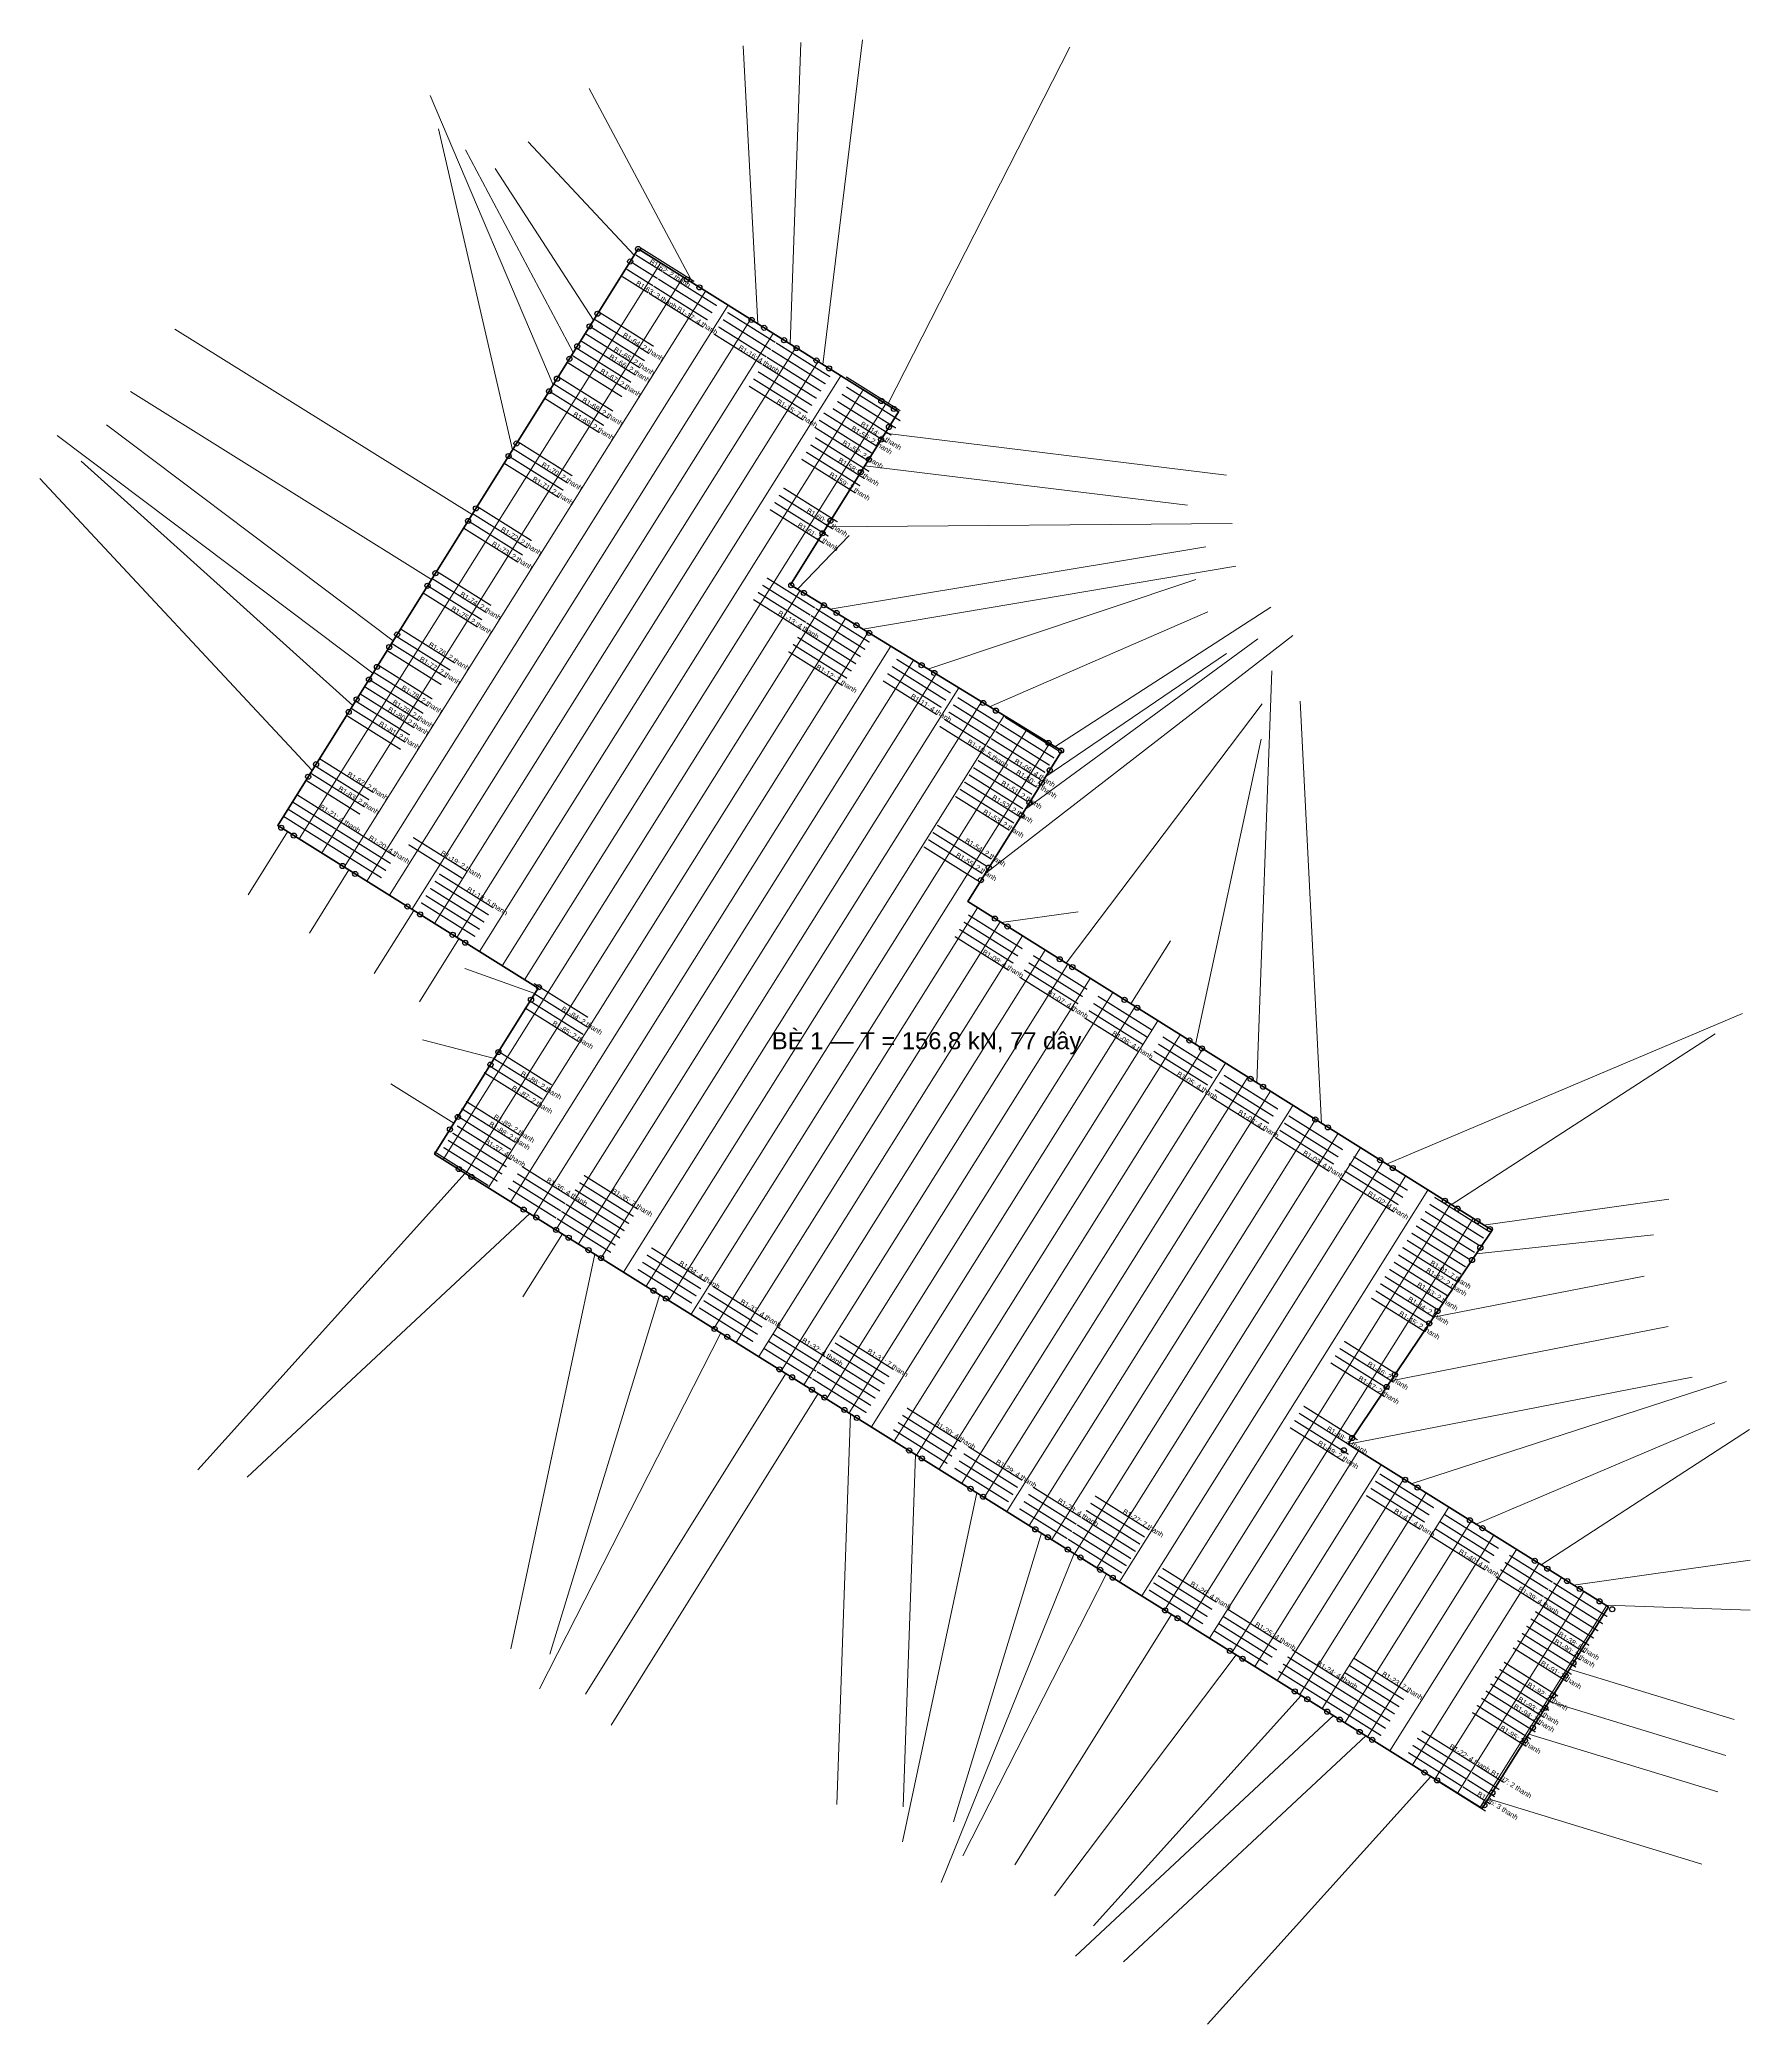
# Model space of a CAD drawing. Header units: metres. Extents: x 496695 to 497501, y 2343757 to 2344224.
# Drawn here: x 496695.3 to 497097.9, y 2343756.5 to 2344223.6 of the extents above; entities that cross this region are included whole.
import ezdxf

# ---------------------------------------------------------------- set-up
doc = ezdxf.new("R2010")
doc.units = ezdxf.units.M
for name, color, linetype, lineweight in [('BE_PIN', 7, 'Continuous', 50), ('BICH_NEO', 1, 'Continuous', 25), ('DAY_NEO', 5, 'Continuous', 0), ('GIA_CUONG_40x60', 1, 'Continuous', 70), ('KHUNG_C52', 8, 'Continuous', 0)]:
    doc.layers.add(name, color=color, linetype=linetype, lineweight=lineweight)
doc.styles.add('VN', font='arial.ttf')

msp = doc.modelspace()

# ---------------------------------------------------------------- linework, layer by layer
at = {"layer": 'BE_PIN'}
msp.add_lwpolyline([(497003.26, 2343893.08), (497037.13, 2343943.42), (496913.73, 2344020.81), (496935.86, 2344056.23), (496872.01, 2344095.37), (496897.45, 2344136.07), (496836.15, 2344174.38), (496751.36, 2344038.69), (496812.66, 2344000.38), (496788.28, 2343961.37), (497034.85, 2343807.3), (497064.53, 2343854.79)], close=True, dxfattribs=at)
at = {"layer": 'BICH_NEO'}
for centre in [(496836.16, 2344174.39), (496834.3, 2344171.43), (496847.62, 2344167.21), (496850.58, 2344165.35), (496824.76, 2344156.17), (496826.62, 2344159.13), (496862.88, 2344157.68), (496865.84, 2344155.82), (496821.85, 2344151.49), (496870.51, 2344152.91), (496873.47, 2344151.05), (496819.99, 2344148.53), (496878.15, 2344148.14), (496881.11, 2344146.28), (496815.22, 2344140.9), (496817.08, 2344143.86), (496893.41, 2344138.6), (496896.37, 2344136.74), (496895.2, 2344132.48), (496807.54, 2344128.6), (496893.34, 2344129.52), (496805.68, 2344125.64), (496890.44, 2344124.84), (496888.58, 2344121.88), (496798.01, 2344113.33), (496796.15, 2344110.37), (496881.43, 2344110.43), (496879.57, 2344107.47), (496786.61, 2344095.11), (496788.47, 2344098.07), (496872.21, 2344095.24), (496875.19, 2344093.42), (496879.89, 2344090.53), (496882.87, 2344088.71), (496887.56, 2344085.83), (496777.6, 2344080.69), (496779.46, 2344083.65), (496890.54, 2344084.01), (496774.69, 2344076.02), (496902.9, 2344076.42), (496772.83, 2344073.06), (496905.88, 2344074.6), (496769.92, 2344068.38), (496917.4, 2344067.54), (496768.06, 2344065.42), (496920.38, 2344065.72), (496932.74, 2344058.13), (496760.38, 2344053.12), (496935.72, 2344056.31), (496758.52, 2344050.16), (496931.17, 2344048.73), (496933.03, 2344051.69), (496928.26, 2344044.05), (496752.19, 2344038.17), (496926.4, 2344041.09), (496755.15, 2344036.31), (496766.61, 2344029.16), (496918.72, 2344028.79), (496769.57, 2344027.3), (496916.86, 2344025.83), (496781.88, 2344019.63), (496784.84, 2344017.77), (496920.15, 2344016.78), (496923.11, 2344014.92), (496792.52, 2344012.97), (496795.48, 2344011.11), (496935.4, 2344007.22), (496938.36, 2344005.36), (496812.82, 2344000.64), (496810.96, 2343997.68), (496950.65, 2343997.65), (496953.61, 2343995.79), (496965.9, 2343988.09), (496801.42, 2343982.41), (496803.28, 2343985.37), (496968.86, 2343986.23), (496980.3, 2343979.06), (496983.26, 2343977.2), (496793.75, 2343970.11), (496995.55, 2343969.49), (496791.89, 2343967.15), (496998.51, 2343967.63), (497010.8, 2343959.93), (496793.97, 2343957.83), (496796.93, 2343955.97), (497013.76, 2343958.07), (497026.05, 2343950.37), (496809.23, 2343948.29), (496812.19, 2343946.43), (497029.01, 2343948.51), (497033.68, 2343945.58), (496816.86, 2343943.52), (496819.82, 2343941.66), (497036.64, 2343943.72), (496824.5, 2343938.75), (496827.46, 2343936.89), (497032.42, 2343936.43), (497034.38, 2343939.33), (496839.76, 2343929.21), (496842.72, 2343927.35), (497022.37, 2343921.5), (497024.33, 2343924.4), (496854.18, 2343920.2), (496857.14, 2343918.34), (496869.44, 2343910.67), (496872.4, 2343908.81), (497014.29, 2343909.46), (496877.07, 2343905.9), (496880.03, 2343904.04), (497012.33, 2343906.56), (496884.71, 2343901.13), (496887.67, 2343899.27), (497004.24, 2343894.53), (496899.97, 2343891.59), (496902.93, 2343889.73), (497002.28, 2343891.63), (497016.66, 2343884.71), (496914.39, 2343882.58), (496917.35, 2343880.72), (497019.62, 2343882.85), (497031.93, 2343875.17), (496929.65, 2343873.04), (496932.61, 2343871.18), (497034.89, 2343873.31), (496937.29, 2343868.27), (496940.25, 2343866.41), (497047.19, 2343865.63), (496944.92, 2343863.5), (496947.88, 2343861.64), (497050.15, 2343863.77), (497054.83, 2343860.86), (497057.79, 2343859), (497062.46, 2343856.09), (496960.18, 2343853.96), (496963.14, 2343852.1), (497065.42, 2343854.23), (496975.45, 2343844.43), (496978.41, 2343842.57), (497054.43, 2343838.64), (497056.29, 2343841.6), (496990.71, 2343834.89), (496993.67, 2343833.03), (497051.52, 2343833.96), (496998.35, 2343830.12), (497001.31, 2343828.26), (497049.66, 2343831), (497005.98, 2343825.35), (497008.94, 2343823.49), (497044.89, 2343823.37), (497046.75, 2343826.33), (497021.24, 2343815.81), (497024.2, 2343813.95), (497037.21, 2343811.07), (497035.35, 2343808.11)]:
    msp.add_circle(centre, 0.6, dxfattribs=at)
at = {"layer": 'DAY_NEO'}
for p, q in [((496864.36, 2344156.75), (496860.92, 2344222.16)), ((496871.99, 2344151.98), (496874.49, 2344222.94)), ((496879.63, 2344147.21), (496889, 2344223.64)), ((496894.89, 2344137.67), (496937.79, 2344221.87)), ((496849.1, 2344166.28), (496824.67, 2344212.18)), ((496816.15, 2344142.38), (496787.23, 2344210.49)), ((496806.61, 2344127.12), (496789.17, 2344202.63)), ((496820.92, 2344150.01), (496795.58, 2344197.7)), ((496835.23, 2344172.91), (496810.33, 2344199.6)), ((496825.69, 2344157.65), (496802.54, 2344193.29)), ((496797.08, 2344111.85), (496727.1, 2344155.54)), ((496787.54, 2344096.59), (496716.72, 2344140.83)), ((496778.53, 2344082.17), (496711.04, 2344133.01)), ((496773.76, 2344074.54), (496699.48, 2344130.5)), ((496894.27, 2344131), (496974.67, 2344121.13)), ((496768.99, 2344066.9), (496705.1, 2344124.47)), ((496889.51, 2344123.36), (496965.44, 2344114.05)), ((496759.45, 2344051.64), (496695.33, 2344120.38)), ((496880.5, 2344108.95), (496976, 2344109.74)), ((496873.7, 2344094.33), (496885.86, 2344106.91)), ((496881.38, 2344089.62), (496969.75, 2344104.31)), ((496889.05, 2344084.92), (496976.85, 2344099.69)), ((496904.39, 2344075.51), (496967.46, 2344096.59)), ((496934.23, 2344057.22), (496985.07, 2344090.06)), ((496918.89, 2344066.63), (496970.24, 2344088.97)), ((496917.79, 2344027.31), (496990.22, 2344083.43)), ((496927.33, 2344042.57), (496982.01, 2344082.6)), ((496932.1, 2344050.21), (496974.66, 2344079.16)), ((496981.78, 2343978.13), (496985.35, 2344075.06)), ((496936.88, 2344006.29), (496983.04, 2344067.3)), ((496997.03, 2343968.56), (496991.98, 2344067.93)), ((496967.38, 2343987.16), (496982.8, 2344059.02)), ((496753.67, 2344037.24), (496744.4, 2344022.4)), ((496768.09, 2344028.23), (496758.82, 2344013.39)), ((496783.36, 2344018.7), (496774.08, 2344003.85)), ((496921.63, 2344015.85), (496939.71, 2344018.36)), ((496794, 2344012.04), (496784.73, 2343997.2)), ((496952.13, 2343996.72), (496961.43, 2344011.55)), ((496811.89, 2343999.16), (496795.4, 2344005)), ((497012.28, 2343959), (497096.1, 2343994.42)), ((496802.35, 2343983.89), (496785.41, 2343988.27)), ((497027.53, 2343949.44), (497089.67, 2343989.62)), ((496792.82, 2343968.63), (496777.97, 2343977.9)), ((496795.45, 2343956.9), (496732.53, 2343887.07)), ((497035.16, 2343944.65), (497078.74, 2343950.72)), ((496810.71, 2343947.36), (496744.17, 2343885.29)), ((496818.34, 2343942.59), (496809.07, 2343927.75)), ((497033.4, 2343937.88), (497075.16, 2343942.32)), ((496825.98, 2343937.82), (496806.2, 2343844.9)), ((497023.35, 2343922.95), (497072.91, 2343932.64)), ((496841.24, 2343928.28), (496815.38, 2343843.64)), ((496855.66, 2343919.27), (496812.96, 2343835.53)), ((497013.31, 2343908.01), (497078.58, 2343920.75)), ((496870.92, 2343909.74), (496823.79, 2343834.24)), ((497003.26, 2343893.08), (497084.23, 2343908.88)), ((497018.14, 2343883.78), (497092.33, 2343907.87)), ((496878.55, 2343904.97), (496829.81, 2343826.94)), ((496886.19, 2343900.2), (496882.95, 2343808.26)), ((497033.41, 2343874.24), (497089.56, 2343898.08)), ((497048.67, 2343864.7), (497097.74, 2343896.54)), ((496901.45, 2343890.66), (496898.57, 2343807.71)), ((496915.87, 2343881.65), (496898.38, 2343799.49)), ((496931.13, 2343872.11), (496910.38, 2343804.21)), ((496938.77, 2343867.34), (496907.46, 2343789.93)), ((497056.31, 2343859.93), (497097.9, 2343865.78)), ((496946.4, 2343862.57), (496912.56, 2343796.2)), ((496961.66, 2343853.03), (496924.84, 2343794.09)), ((497063.94, 2343855.16), (497097.92, 2343853.98)), ((496976.93, 2343843.5), (496934.2, 2343786.8)), ((497055.36, 2343840.12), (497094.09, 2343828.27)), ((496992.19, 2343833.96), (496943.35, 2343779.7)), ((496999.83, 2343829.19), (496939.11, 2343772.6)), ((497050.59, 2343832.48), (497092.19, 2343819.77)), ((497007.46, 2343824.42), (496950.4, 2343771.24)), ((497045.82, 2343824.85), (497090.29, 2343811.26)), ((497022.72, 2343814.88), (496970.2, 2343756.54)), ((497036.28, 2343809.59), (497086.48, 2343794.22))]:
    msp.add_line(p, q, dxfattribs=at)
at = {"layer": 'GIA_CUONG_40x60', "const_width": 0.3}
for points in [[(496849.38, 2344166.72), (496836.67, 2344174.69)], [(496839.66, 2344165.73), (496833.49, 2344169.61)], [(496840.73, 2344167.42), (496834.55, 2344171.3)], [(496841.79, 2344169.12), (496835.61, 2344172.99)], [(496838.6, 2344164.03), (496832.42, 2344167.91)], [(496852.54, 2344157.65), (496839.83, 2344165.62)], [(496853.6, 2344159.35), (496840.9, 2344167.32)], [(496854.67, 2344161.04), (496841.96, 2344169.01)], [(496851.48, 2344155.96), (496838.77, 2344163.93)], [(496837.69, 2344148.08), (496824.98, 2344156.05)], [(496838.75, 2344149.77), (496826.05, 2344157.75)], [(496839.82, 2344151.47), (496827.11, 2344159.44)], [(496866.34, 2344148.99), (496855.07, 2344156.06)], [(496867.41, 2344150.69), (496856.14, 2344157.76)], [(496868.47, 2344152.38), (496857.2, 2344159.45)], [(496834.5, 2344143), (496821.79, 2344150.97)], [(496835.56, 2344144.69), (496822.86, 2344152.66)], [(496836.63, 2344146.39), (496823.92, 2344154.36)], [(496865.28, 2344147.3), (496854.01, 2344154.37)], [(496880.28, 2344142.61), (496867.58, 2344150.58)], [(496881.34, 2344144.3), (496868.64, 2344152.28)], [(496832.38, 2344139.61), (496819.67, 2344147.58)], [(496833.44, 2344141.3), (496820.73, 2344149.27)], [(496878.16, 2344139.22), (496865.45, 2344147.19)], [(496879.22, 2344140.92), (496866.51, 2344148.89)], [(496829.19, 2344134.53), (496816.48, 2344142.5)], [(496830.25, 2344136.22), (496817.54, 2344144.19)], [(496874.97, 2344134.14), (496862.26, 2344142.11)], [(496876.03, 2344135.83), (496863.32, 2344143.8)], [(496877.09, 2344137.53), (496864.39, 2344145.5)], [(496897.86, 2344136.31), (496885.15, 2344144.28)], [(496897.89, 2344133.93), (496885.18, 2344141.9)], [(496827.06, 2344131.14), (496814.35, 2344139.11)], [(496828.12, 2344132.83), (496815.42, 2344140.8)], [(496894.7, 2344128.84), (496881.99, 2344136.82)], [(496895.76, 2344130.54), (496883.06, 2344138.51)], [(496896.83, 2344132.23), (496884.12, 2344140.2)], [(496890.42, 2344124.45), (496877.71, 2344132.42)], [(496891.48, 2344126.14), (496878.77, 2344134.11)], [(496892.54, 2344127.84), (496879.84, 2344135.81)], [(496819.62, 2344119.28), (496806.92, 2344127.25)], [(496820.68, 2344120.97), (496807.98, 2344128.94)], [(496889.47, 2344120.32), (496876.76, 2344128.29)], [(496890.53, 2344122.01), (496877.83, 2344129.99)], [(496817.5, 2344115.89), (496804.79, 2344123.86)], [(496818.56, 2344117.58), (496805.85, 2344125.55)], [(496887.34, 2344116.93), (496874.64, 2344124.9)], [(496888.41, 2344118.63), (496875.7, 2344126.6)], [(496883.09, 2344110.15), (496870.39, 2344118.13)], [(496811.12, 2344105.72), (496798.41, 2344113.7)], [(496880.97, 2344106.77), (496868.26, 2344114.74)], [(496882.03, 2344108.46), (496869.32, 2344116.43)], [(496807.93, 2344100.64), (496795.22, 2344108.61)], [(496808.99, 2344102.34), (496796.29, 2344110.31)], [(496810.06, 2344104.03), (496797.35, 2344112)], [(496879.91, 2344105.07), (496867.2, 2344113.04)], [(496799.43, 2344087.09), (496786.72, 2344095.06)], [(496800.49, 2344088.78), (496787.78, 2344096.75)], [(496801.55, 2344090.48), (496788.85, 2344098.45)], [(496876.7, 2344088.19), (496865.43, 2344095.26)], [(496877.77, 2344089.89), (496866.49, 2344096.96)], [(496798.37, 2344085.39), (496785.66, 2344093.36)], [(496874.58, 2344084.8), (496863.31, 2344091.87)], [(496875.64, 2344086.5), (496864.37, 2344093.57)], [(496888.52, 2344078.42), (496875.81, 2344086.39)], [(496889.58, 2344080.12), (496876.87, 2344088.09)], [(496890.64, 2344081.81), (496877.94, 2344089.78)], [(496790.93, 2344073.53), (496778.22, 2344081.5)], [(496791.99, 2344075.23), (496779.28, 2344083.2)], [(496793.05, 2344076.92), (496780.35, 2344084.89)], [(496885.33, 2344073.34), (496872.62, 2344081.31)], [(496886.39, 2344075.03), (496873.69, 2344083)], [(496887.45, 2344076.73), (496874.75, 2344084.7)], [(496787.74, 2344068.45), (496775.03, 2344076.42)], [(496789.86, 2344071.84), (496777.16, 2344079.81)], [(496884.27, 2344071.64), (496871.56, 2344079.61)], [(496908.63, 2344068.16), (496895.93, 2344076.13)], [(496909.7, 2344069.86), (496896.99, 2344077.83)], [(496784.55, 2344063.37), (496771.84, 2344071.34)], [(496785.61, 2344065.06), (496772.91, 2344073.03)], [(496786.68, 2344066.76), (496773.97, 2344074.73)], [(496906.51, 2344064.77), (496893.8, 2344072.75)], [(496907.57, 2344066.47), (496894.86, 2344074.44)], [(496782.42, 2344059.98), (496769.72, 2344067.95)], [(496783.49, 2344061.67), (496770.78, 2344069.64)], [(496920.15, 2344060.94), (496910.33, 2344067.1)], [(496921.21, 2344062.63), (496911.39, 2344068.79)], [(496780.3, 2344056.59), (496767.59, 2344064.56)], [(496781.36, 2344058.29), (496768.65, 2344066.26)], [(496919.85, 2344054.04), (496907.14, 2344062.02)], [(496918.02, 2344057.55), (496908.2, 2344063.71)], [(496919.09, 2344059.25), (496909.27, 2344065.4)], [(496934.09, 2344054.56), (496921.38, 2344062.53)], [(496935.23, 2344056.2), (496922.53, 2344064.17)], [(496930.9, 2344049.47), (496918.19, 2344057.45)], [(496931.96, 2344051.17), (496919.26, 2344059.14)], [(496933.02, 2344052.86), (496920.32, 2344060.83)], [(496772.86, 2344044.73), (496760.15, 2344052.7)], [(496773.92, 2344046.43), (496761.21, 2344054.4)], [(496928.86, 2344046.03), (496916.15, 2344054)], [(496929.92, 2344047.73), (496920.02, 2344053.94)], [(496770.73, 2344041.34), (496758.03, 2344049.31)], [(496771.8, 2344043.04), (496759.09, 2344051.01)], [(496925.67, 2344040.95), (496912.96, 2344048.92)], [(496926.73, 2344042.64), (496914.03, 2344050.62)], [(496927.8, 2344044.34), (496915.09, 2344052.31)], [(496765.03, 2344037.84), (496754.92, 2344044.18)], [(496766.09, 2344039.53), (496755.99, 2344045.87)], [(496923.54, 2344037.56), (496910.84, 2344045.53)], [(496924.61, 2344039.26), (496911.9, 2344047.23)], [(496762.9, 2344034.45), (496752.8, 2344040.79)], [(496763.97, 2344036.14), (496753.86, 2344042.48)], [(496778.97, 2344031.46), (496766.26, 2344039.43)], [(496919.29, 2344030.78), (496906.59, 2344038.76)], [(496775.78, 2344026.37), (496763.07, 2344034.34)], [(496776.84, 2344028.07), (496764.13, 2344036.04)], [(496777.9, 2344029.76), (496765.2, 2344037.73)], [(496794.86, 2344026.21), (496782.15, 2344034.18)], [(496795.92, 2344027.9), (496783.21, 2344035.87)], [(496917.17, 2344027.4), (496904.46, 2344035.37)], [(496918.23, 2344029.09), (496905.52, 2344037.06)], [(496916.1, 2344025.7), (496903.4, 2344033.67)], [(496801.01, 2344017.63), (496788.31, 2344025.6)], [(496802.08, 2344019.32), (496789.37, 2344027.29)], [(496797.83, 2344012.54), (496785.12, 2344020.51)], [(496798.89, 2344014.24), (496786.18, 2344022.21)], [(496799.95, 2344015.93), (496787.24, 2344023.9)], [(496925.54, 2344007.98), (496912.84, 2344015.95)], [(496926.61, 2344009.67), (496913.9, 2344017.64)], [(496923.42, 2344004.59), (496910.71, 2344012.56)], [(496924.48, 2344006.28), (496911.77, 2344014.25)], [(496940.79, 2343998.41), (496928.08, 2344006.38)], [(496941.85, 2344000.11), (496929.15, 2344008.08)], [(496824.38, 2343993.53), (496811.67, 2344001.5)], [(496938.67, 2343995.02), (496925.96, 2344002.99)], [(496939.73, 2343996.72), (496927.02, 2344004.69)], [(496823.25, 2343989.51), (496810.54, 2343997.49)], [(496824.31, 2343991.21), (496811.6, 2343999.18)], [(496956.04, 2343988.84), (496943.34, 2343996.81)], [(496957.11, 2343990.54), (496944.4, 2343998.51)], [(496822.18, 2343987.82), (496809.48, 2343995.79)], [(496953.92, 2343985.46), (496941.21, 2343993.43)], [(496954.98, 2343987.15), (496942.27, 2343995.12)], [(496971.29, 2343979.28), (496958.58, 2343987.25)], [(496972.35, 2343980.97), (496959.65, 2343988.94)], [(496814.74, 2343975.96), (496802.04, 2343983.93)], [(496815.81, 2343977.65), (496803.1, 2343985.63)], [(496969.16, 2343975.89), (496956.46, 2343983.86)], [(496970.23, 2343977.59), (496957.52, 2343985.56)], [(496812.62, 2343972.57), (496799.91, 2343980.54)], [(496813.68, 2343974.27), (496800.97, 2343982.24)], [(496985.69, 2343970.25), (496972.98, 2343978.22)], [(496986.75, 2343971.94), (496974.04, 2343979.91)], [(496808.37, 2343965.79), (496795.66, 2343973.77)], [(496983.56, 2343966.86), (496970.86, 2343974.83)], [(496984.63, 2343968.55), (496971.92, 2343976.52)], [(496806.24, 2343962.41), (496793.53, 2343970.38)], [(496807.3, 2343964.1), (496794.6, 2343972.07)], [(497000.94, 2343960.68), (496988.23, 2343968.65)], [(497002, 2343962.37), (496989.3, 2343970.34)], [(496804.14, 2343956.64), (496791.43, 2343964.61)], [(496805.2, 2343958.34), (496792.5, 2343966.31)], [(496806.27, 2343960.03), (496793.56, 2343968)], [(496998.81, 2343957.29), (496986.11, 2343965.26)], [(496999.88, 2343958.99), (496987.17, 2343966.96)], [(496800.93, 2343953.93), (496788.22, 2343961.91)], [(496803.08, 2343954.95), (496790.37, 2343962.92)], [(497016.19, 2343951.12), (497003.48, 2343959.09)], [(497017.25, 2343952.81), (497004.54, 2343960.78)], [(496817.95, 2343947.98), (496806.68, 2343955.05)], [(496819.01, 2343949.67), (496807.74, 2343956.74)], [(496820.07, 2343951.37), (496808.81, 2343958.44)], [(496835.08, 2343946.68), (496822.37, 2343954.65)], [(496836.14, 2343948.37), (496823.43, 2343956.35)], [(497014.06, 2343947.73), (497001.35, 2343955.7)], [(497015.12, 2343949.42), (497002.42, 2343957.39)], [(496816.88, 2343946.29), (496805.62, 2343953.35)], [(496832.95, 2343943.29), (496820.24, 2343951.26)], [(496834.01, 2343944.99), (496821.31, 2343952.96)], [(497036.31, 2343943.22), (497023.6, 2343951.19)], [(496829.76, 2343938.21), (496817.05, 2343946.18)], [(496830.82, 2343939.9), (496818.12, 2343947.87)], [(496831.89, 2343941.6), (496819.18, 2343949.57)], [(497033.03, 2343938.19), (497020.33, 2343946.16)], [(497034.1, 2343939.88), (497021.39, 2343947.85)], [(497035.16, 2343941.57), (497022.45, 2343949.55)], [(497029.85, 2343933.1), (497017.14, 2343941.07)], [(497030.91, 2343934.8), (497018.2, 2343942.77)], [(497031.97, 2343936.49), (497019.27, 2343944.46)], [(496849.88, 2343927.95), (496837.18, 2343935.92)], [(496850.95, 2343929.64), (496838.24, 2343937.61)], [(496852.01, 2343931.33), (496839.3, 2343939.31)], [(497026.74, 2343927.97), (497014.04, 2343935.94)], [(497027.81, 2343929.66), (497015.1, 2343937.63)], [(497028.78, 2343931.41), (497016.08, 2343939.38)], [(496848.82, 2343926.25), (496836.11, 2343934.22)], [(497024.62, 2343924.58), (497011.91, 2343932.55)], [(497025.68, 2343926.27), (497012.97, 2343934.24)], [(496864.29, 2343918.91), (496851.58, 2343926.88)], [(496865.35, 2343920.61), (496852.64, 2343928.58)], [(496866.41, 2343922.3), (496853.71, 2343930.27)], [(497021.43, 2343919.5), (497008.72, 2343927.47)], [(497022.49, 2343921.19), (497009.78, 2343929.16)], [(497023.55, 2343922.88), (497010.85, 2343930.86)], [(496863.23, 2343917.22), (496850.52, 2343925.19)], [(496878.09, 2343910.25), (496866.82, 2343917.32)], [(496879.15, 2343911.95), (496867.88, 2343919.02)], [(496880.22, 2343913.64), (496868.95, 2343920.71)], [(496896.28, 2343910.65), (496883.57, 2343918.62)], [(497015.05, 2343909.33), (497002.35, 2343917.3)], [(496877.03, 2343908.56), (496865.76, 2343915.63)], [(496893.09, 2343905.56), (496880.39, 2343913.53)], [(496894.16, 2343907.26), (496881.45, 2343915.23)], [(496895.22, 2343908.95), (496882.51, 2343916.92)], [(497012.93, 2343905.94), (497000.22, 2343913.91)], [(497013.99, 2343907.64), (497001.28, 2343915.61)], [(496889.9, 2343900.48), (496877.2, 2343908.45)], [(496890.97, 2343902.18), (496878.26, 2343910.15)], [(496892.03, 2343903.87), (496879.32, 2343911.84)], [(497011.86, 2343904.25), (496999.16, 2343912.22)], [(496911.09, 2343891.91), (496898.38, 2343899.88)], [(496912.15, 2343893.61), (496899.45, 2343901.58)], [(497003.36, 2343890.69), (496990.65, 2343898.66)], [(497004.42, 2343892.39), (496991.72, 2343900.36)], [(497005.49, 2343894.08), (496992.78, 2343902.05)], [(496908.96, 2343888.52), (496896.26, 2343896.5)], [(496910.03, 2343890.22), (496897.32, 2343898.19)], [(497002.3, 2343889), (496989.59, 2343896.97)], [(496924.43, 2343881.18), (496911.72, 2343889.15)], [(496925.49, 2343882.88), (496912.79, 2343890.85)], [(496926.56, 2343884.57), (496913.85, 2343892.54)], [(496923.37, 2343879.49), (496910.66, 2343887.46)], [(497022.37, 2343876.41), (497009.66, 2343884.38)], [(497023.43, 2343878.1), (497010.73, 2343886.07)], [(496939.3, 2343874.21), (496928.03, 2343881.29)], [(496940.37, 2343875.91), (496929.09, 2343882.98)], [(496956.43, 2343872.91), (496943.72, 2343880.89)], [(497020.24, 2343873.02), (497007.54, 2343880.99)], [(497021.31, 2343874.71), (497008.6, 2343882.69)], [(496937.18, 2343870.83), (496925.91, 2343877.9)], [(496938.24, 2343872.52), (496926.97, 2343879.59)], [(496953.24, 2343867.83), (496940.54, 2343875.8)], [(496954.31, 2343869.53), (496941.6, 2343877.5)], [(496955.37, 2343871.22), (496942.66, 2343879.19)], [(497038.68, 2343868.54), (497025.98, 2343876.51)], [(496950.05, 2343862.75), (496937.35, 2343870.72)], [(496951.12, 2343864.44), (496938.41, 2343872.41)], [(496952.18, 2343866.14), (496939.47, 2343874.11)], [(497035.5, 2343863.45), (497022.79, 2343871.42)], [(497036.56, 2343865.15), (497023.85, 2343873.12)], [(497037.62, 2343866.84), (497024.92, 2343874.81)], [(497051.38, 2343860.57), (497041.22, 2343866.94)], [(496971.24, 2343854.18), (496958.53, 2343862.15)], [(496972.3, 2343855.88), (496959.59, 2343863.85)], [(497048.19, 2343855.49), (497038.04, 2343861.86)], [(497049.25, 2343857.18), (497039.1, 2343863.55)], [(497050.32, 2343858.88), (497040.16, 2343865.25)], [(496969.11, 2343850.79), (496956.4, 2343858.77)], [(496970.17, 2343852.49), (496957.47, 2343860.46)], [(497062.13, 2343849.11), (497049.42, 2343857.08)], [(497063.19, 2343850.8), (497050.49, 2343858.77)], [(497064.26, 2343852.49), (497051.55, 2343860.47)], [(496986.48, 2343844.62), (496973.78, 2343852.59)], [(496987.55, 2343846.31), (496974.84, 2343854.28)], [(497058.94, 2343844.02), (497046.23, 2343851.99)], [(497060, 2343845.72), (497047.3, 2343853.69)], [(497061.07, 2343847.41), (497048.36, 2343855.38)], [(496984.36, 2343841.23), (496971.65, 2343849.2)], [(496985.42, 2343842.92), (496972.72, 2343850.89)], [(497056.9, 2343840.58), (497044.19, 2343848.55)], [(497057.96, 2343842.28), (497045.26, 2343850.25)], [(497000.3, 2343835.95), (496989.02, 2343843.03)], [(497001.36, 2343837.65), (496990.09, 2343844.72)], [(497017.42, 2343834.65), (497004.72, 2343842.63)], [(497054.78, 2343837.19), (497042.07, 2343845.16)], [(497055.84, 2343838.89), (497043.13, 2343846.86)], [(496998.17, 2343832.57), (496986.9, 2343839.64)], [(496999.23, 2343834.26), (496987.96, 2343841.33)], [(497015.3, 2343831.27), (497002.59, 2343839.24)], [(497016.36, 2343832.96), (497003.65, 2343840.93)], [(497050.52, 2343830.42), (497037.82, 2343838.39)], [(497051.59, 2343832.11), (497038.88, 2343840.08)], [(497052.65, 2343833.8), (497039.94, 2343841.78)], [(497012.11, 2343826.18), (496999.4, 2343834.15)], [(497013.17, 2343827.88), (497000.46, 2343835.85)], [(497014.23, 2343829.57), (497001.53, 2343837.54)], [(497047.34, 2343825.33), (497034.63, 2343833.3)], [(497048.4, 2343827.03), (497035.69, 2343835)], [(497049.46, 2343828.72), (497036.75, 2343836.69)], [(497011.05, 2343824.49), (496998.34, 2343832.46)], [(497045.21, 2343821.95), (497032.5, 2343829.92)], [(497046.27, 2343823.64), (497033.57, 2343831.61)], [(497032.23, 2343815.92), (497019.52, 2343823.89)], [(497033.29, 2343817.62), (497020.58, 2343825.59)], [(497030.1, 2343812.53), (497017.4, 2343820.51)], [(497031.17, 2343814.23), (497018.46, 2343822.2)], [(497035.64, 2343806.7), (497022.94, 2343814.67)], [(497038.83, 2343811.78), (497032.4, 2343815.82)], [(497039.9, 2343813.47), (497033.46, 2343817.51)], [(497036.71, 2343808.39), (497030.27, 2343812.43)], [(497037.77, 2343810.09), (497031.33, 2343814.12)]]:
    msp.add_lwpolyline(points, dxfattribs=at)
at = {"layer": 'KHUNG_C52'}
for p, q in [((496841.43, 2344171.07), (496756.41, 2344035.53)), ((496846.74, 2344167.76), (496761.71, 2344032.22)), ((496852.04, 2344164.44), (496767.02, 2344028.91)), ((496857.35, 2344161.13), (496772.32, 2344025.59)), ((496862.65, 2344157.82), (496777.63, 2344022.28)), ((496867.95, 2344154.5), (496782.93, 2344018.96)), ((496873.26, 2344151.19), (496788.24, 2344015.65)), ((496878.56, 2344147.87), (496793.54, 2344012.33)), ((496883.87, 2344144.56), (496798.84, 2344009.02)), ((496889.17, 2344141.24), (496804.15, 2344005.7)), ((496894.48, 2344137.93), (496809.45, 2344002.39)), ((496874.29, 2344093.97), (496790.31, 2343960.11)), ((496879.62, 2344090.7), (496795.62, 2343956.79)), ((496884.95, 2344087.43), (496800.92, 2343953.48)), ((496890.29, 2344084.16), (496806.23, 2343950.16)), ((496895.62, 2344080.89), (496811.53, 2343946.85)), ((496900.95, 2344077.62), (496816.84, 2343943.53)), ((496906.28, 2344074.35), (496822.14, 2343940.22)), ((496911.62, 2344071.08), (496827.45, 2343936.9)), ((496916.95, 2344067.82), (496832.75, 2343933.59)), ((496922.28, 2344064.55), (496838.05, 2343930.27)), ((496927.62, 2344061.28), (496843.36, 2343926.96)), ((496932.95, 2344058.01), (496848.66, 2343923.64)), ((496916.07, 2344019.34), (496853.97, 2343920.33)), ((496921.37, 2344016.01), (496859.27, 2343917.01)), ((496926.67, 2344012.69), (496864.58, 2343913.7)), ((496931.97, 2344009.37), (496869.88, 2343910.39)), ((496937.27, 2344006.04), (496875.19, 2343907.07)), ((496942.57, 2344002.72), (496880.49, 2343903.76)), ((496947.87, 2343999.4), (496885.8, 2343900.44)), ((496953.17, 2343996.07), (496891.1, 2343897.13)), ((496958.47, 2343992.75), (496896.4, 2343893.81)), ((496963.77, 2343989.43), (496901.71, 2343890.5)), ((496969.07, 2343986.1), (496907.01, 2343887.18)), ((496974.37, 2343982.78), (496912.32, 2343883.87)), ((496979.66, 2343979.46), (496917.62, 2343880.55)), ((496984.96, 2343976.13), (496922.93, 2343877.24)), ((496990.26, 2343972.81), (496928.23, 2343873.92)), ((496995.56, 2343969.49), (496933.54, 2343870.61)), ((497000.86, 2343966.16), (496938.84, 2343867.3)), ((497006.16, 2343962.84), (496944.15, 2343863.98)), ((497011.46, 2343959.52), (496949.45, 2343860.67)), ((497016.76, 2343956.19), (496954.75, 2343857.35)), ((497022.06, 2343952.87), (496960.06, 2343854.04)), ((497027.36, 2343949.55), (496965.36, 2343850.72)), ((497032.66, 2343946.22), (496970.67, 2343847.41)), ((497005.73, 2343891.53), (496975.97, 2343844.09)), ((497011.04, 2343888.22), (496981.28, 2343840.78)), ((497016.34, 2343884.9), (496986.58, 2343837.46)), ((497021.64, 2343881.59), (496991.89, 2343834.15)), ((497026.95, 2343878.27), (496997.19, 2343830.83)), ((497032.25, 2343874.96), (497002.5, 2343827.52)), ((497037.56, 2343871.64), (497007.8, 2343824.2)), ((497042.86, 2343868.33), (497013.1, 2343820.89)), ((497048.17, 2343865.01), (497018.41, 2343817.58)), ((497053.47, 2343861.7), (497023.71, 2343814.26)), ((497058.78, 2343858.39), (497029.02, 2343810.95)), ((497064.08, 2343855.07), (497034.32, 2343807.63))]:
    msp.add_line(p, q, dxfattribs=at)

# ---------------------------------------------------------------- texts
at = {"layer": 'BE_PIN', "style": 'VN'}
msp.add_text('BÈ 1 — T = 156,8 kN, 77 dây', height=4, dxfattribs=at).set_placement((496867.65, 2343986.04))
at = {"layer": 'GIA_CUONG_40x60', "style": 'VN'}
for s, p in [('B1-62: 2 thanh', (496838.7, 2344171.06)), ('B1-63: 3 thanh', (496835.51, 2344165.97)), ('B1-17: 4 thanh', (496845.12, 2344159.94)), ('B1-65: 2 thanh', (496830.27, 2344150.37)), ('B1-64: 2 thanh', (496832.4, 2344153.76)), ('B1-16: 4 thanh', (496859.65, 2344150.83)), ('B1-67: 2 thanh', (496827.08, 2344145.29)), ('B1-66: 2 thanh', (496829.21, 2344148.68)), ('B1-68: 2 thanh', (496822.83, 2344138.51)), ('B1-15: 7 thanh', (496868.61, 2344138.12)), ('B1-69: 2 thanh', (496820.71, 2344135.12)), ('B1-56: 2 thanh', (496886.19, 2344131.82)), ('B1-14: 4 thanh', (496888.35, 2344132.83)), ('B1-57: 2 thanh', (496884.07, 2344128.43)), ('B1-70: 2 thanh', (496813.27, 2344123.26)), ('B1-58: 2 thanh', (496883.12, 2344124.31)), ('B1-71: 2 thanh', (496811.14, 2344119.88)), ('B1-59: 2 thanh', (496880.99, 2344120.92)), ('B1-60: 2 thanh', (496875.68, 2344112.45)), ('B1-72: 2 thanh', (496803.7, 2344108.02)), ('B1-61: 2 thanh', (496873.55, 2344109.06)), ('B1-73: 2 thanh', (496801.58, 2344104.63)), ('B1-75: 2 thanh', (496792.01, 2344089.38)), ('B1-74: 2 thanh', (496794.14, 2344092.77)), ('B1-13: 4 thanh', (496868.94, 2344088.34)), ('B1-76: 2 thanh', (496786.7, 2344080.91)), ('B1-77: 2 thanh', (496784.57, 2344077.52)), ('B1-12: 7 thanh', (496877.91, 2344075.63)), ('B1-78: 2 thanh', (496780.32, 2344070.74)), ('B1-79: 2 thanh', (496778.2, 2344067.35)), ('B1-11: 4 thanh', (496900.16, 2344068.76)), ('B1-81: 2 thanh', (496775.01, 2344062.27)), ('B1-80: 2 thanh', (496777.13, 2344065.66)), ('B1-10: 5 thanh', (496913.5, 2344058.03)), ('B1-09: 4 thanh', (496924.55, 2344053.46)), ('B1-83: 2 thanh', (496765.44, 2344047.02)), ('B1-82: 2 thanh', (496767.57, 2344050.41)), ('B1-51: 2 thanh', (496921.44, 2344048.32)), ('B1-50: 2 thanh', (496924.97, 2344050.83)), ('B1-21: 4 thanh', (496761.04, 2344042.7)), ('B1-52: 2 thanh', (496919.32, 2344044.94)), ('B1-53: 2 thanh', (496917.19, 2344041.55)), ('B1-20: 4 thanh', (496772.61, 2344035.44)), ('B1-54: 2 thanh', (496912.94, 2344034.77)), ('B1-19: 2 thanh', (496789.57, 2344031.89)), ('B1-55: 2 thanh', (496910.81, 2344031.38)), ('B1-18: 5 thanh', (496795.72, 2344023.31)), ('B1-08: 4 thanh', (496917.06, 2344008.57)), ('B1-07: 4 thanh', (496932.31, 2343999.01)), ('B1-85: 2 thanh', (496815.83, 2343991.81)), ('B1-84: 2 thanh', (496817.96, 2343995.19)), ('B1-06: 4 thanh', (496947.56, 2343989.44)), ('B1-86: 2 thanh', (496808.39, 2343979.95)), ('B1-05: 4 thanh', (496962.81, 2343979.88)), ('B1-87: 2 thanh', (496806.26, 2343976.56)), ('B1-88: 2 thanh', (496800.95, 2343968.09)), ('B1-89: 2 thanh', (496802.01, 2343969.78)), ('B1-04: 4 thanh', (496977.21, 2343970.84)), ('B1-37: 4 thanh', (496799.91, 2343964.02)), ('B1-03: 4 thanh', (496992.46, 2343961.28)), ('B1-36: 4 thanh', (496814.44, 2343954.9)), ('B1-35: 7 thanh', (496829.78, 2343952.36)), ('B1-02: 4 thanh', (497007.71, 2343951.71)), ('B1-34: 4 thanh', (496845.66, 2343935.32)), ('B1-01: 7 thanh', (497022.43, 2343935.39)), ('B1-43: 2 thanh', (497019.33, 2343930.26)), ('B1-42: 2 thanh', (497021.45, 2343933.65)), ('B1-33: 4 thanh', (496860.06, 2343926.28)), ('B1-44: 2 thanh', (497017.2, 2343926.87)), ('B1-45: 2 thanh', (497015.08, 2343923.48)), ('B1-32: 4 thanh', (496874.58, 2343917.18)), ('B1-31: 7 thanh', (496889.93, 2343914.63)), ('B1-46: 2 thanh', (497007.64, 2343911.62)), ('B1-47: 2 thanh', (497005.51, 2343908.23)), ('B1-30: 4 thanh', (496905.8, 2343897.59)), ('B1-49: 2 thanh', (496995.95, 2343892.99)), ('B1-48: 2 thanh', (496998.07, 2343896.37)), ('B1-29: 4 thanh', (496920.2, 2343888.56)), ('B1-28: 4 thanh', (496934.73, 2343879.44)), ('B1-27: 7 thanh', (496950.08, 2343876.9)), ('B1-41: 4 thanh', (497013.89, 2343877.01)), ('B1-40: 4 thanh', (497029.14, 2343867.44)), ('B1-26: 4 thanh', (496965.95, 2343859.86)), ('B1-39: 4 thanh', (497043.11, 2343858.67)), ('B1-25: 4 thanh', (496981.19, 2343850.3)), ('B1-90: 2 thanh', (497051.61, 2343846.26)), ('B1-38: 6 thanh', (497052.59, 2343848.01)), ('B1-24: 4 thanh', (496995.72, 2343841.18)), ('B1-23: 7 thanh', (497011.07, 2343838.64)), ('B1-91: 2 thanh', (497048.42, 2343841.18)), ('B1-93: 2 thanh', (497043.11, 2343832.71)), ('B1-92: 2 thanh', (497045.23, 2343836.1)), ('B1-94: 2 thanh', (497042.05, 2343831.01)), ('B1-95: 2 thanh', (497038.86, 2343825.93)), ('B1-22: 4 thanh', (497026.94, 2343821.6)), ('B1-97: 2 thanh', (497036.68, 2343815.49)), ('B1-96: 3 thanh', (497033.49, 2343810.41))]:
    msp.add_text(s, height=1.2, rotation=-32.1, dxfattribs=at).set_placement(p)

doc.saveas('drawing.dxf')
